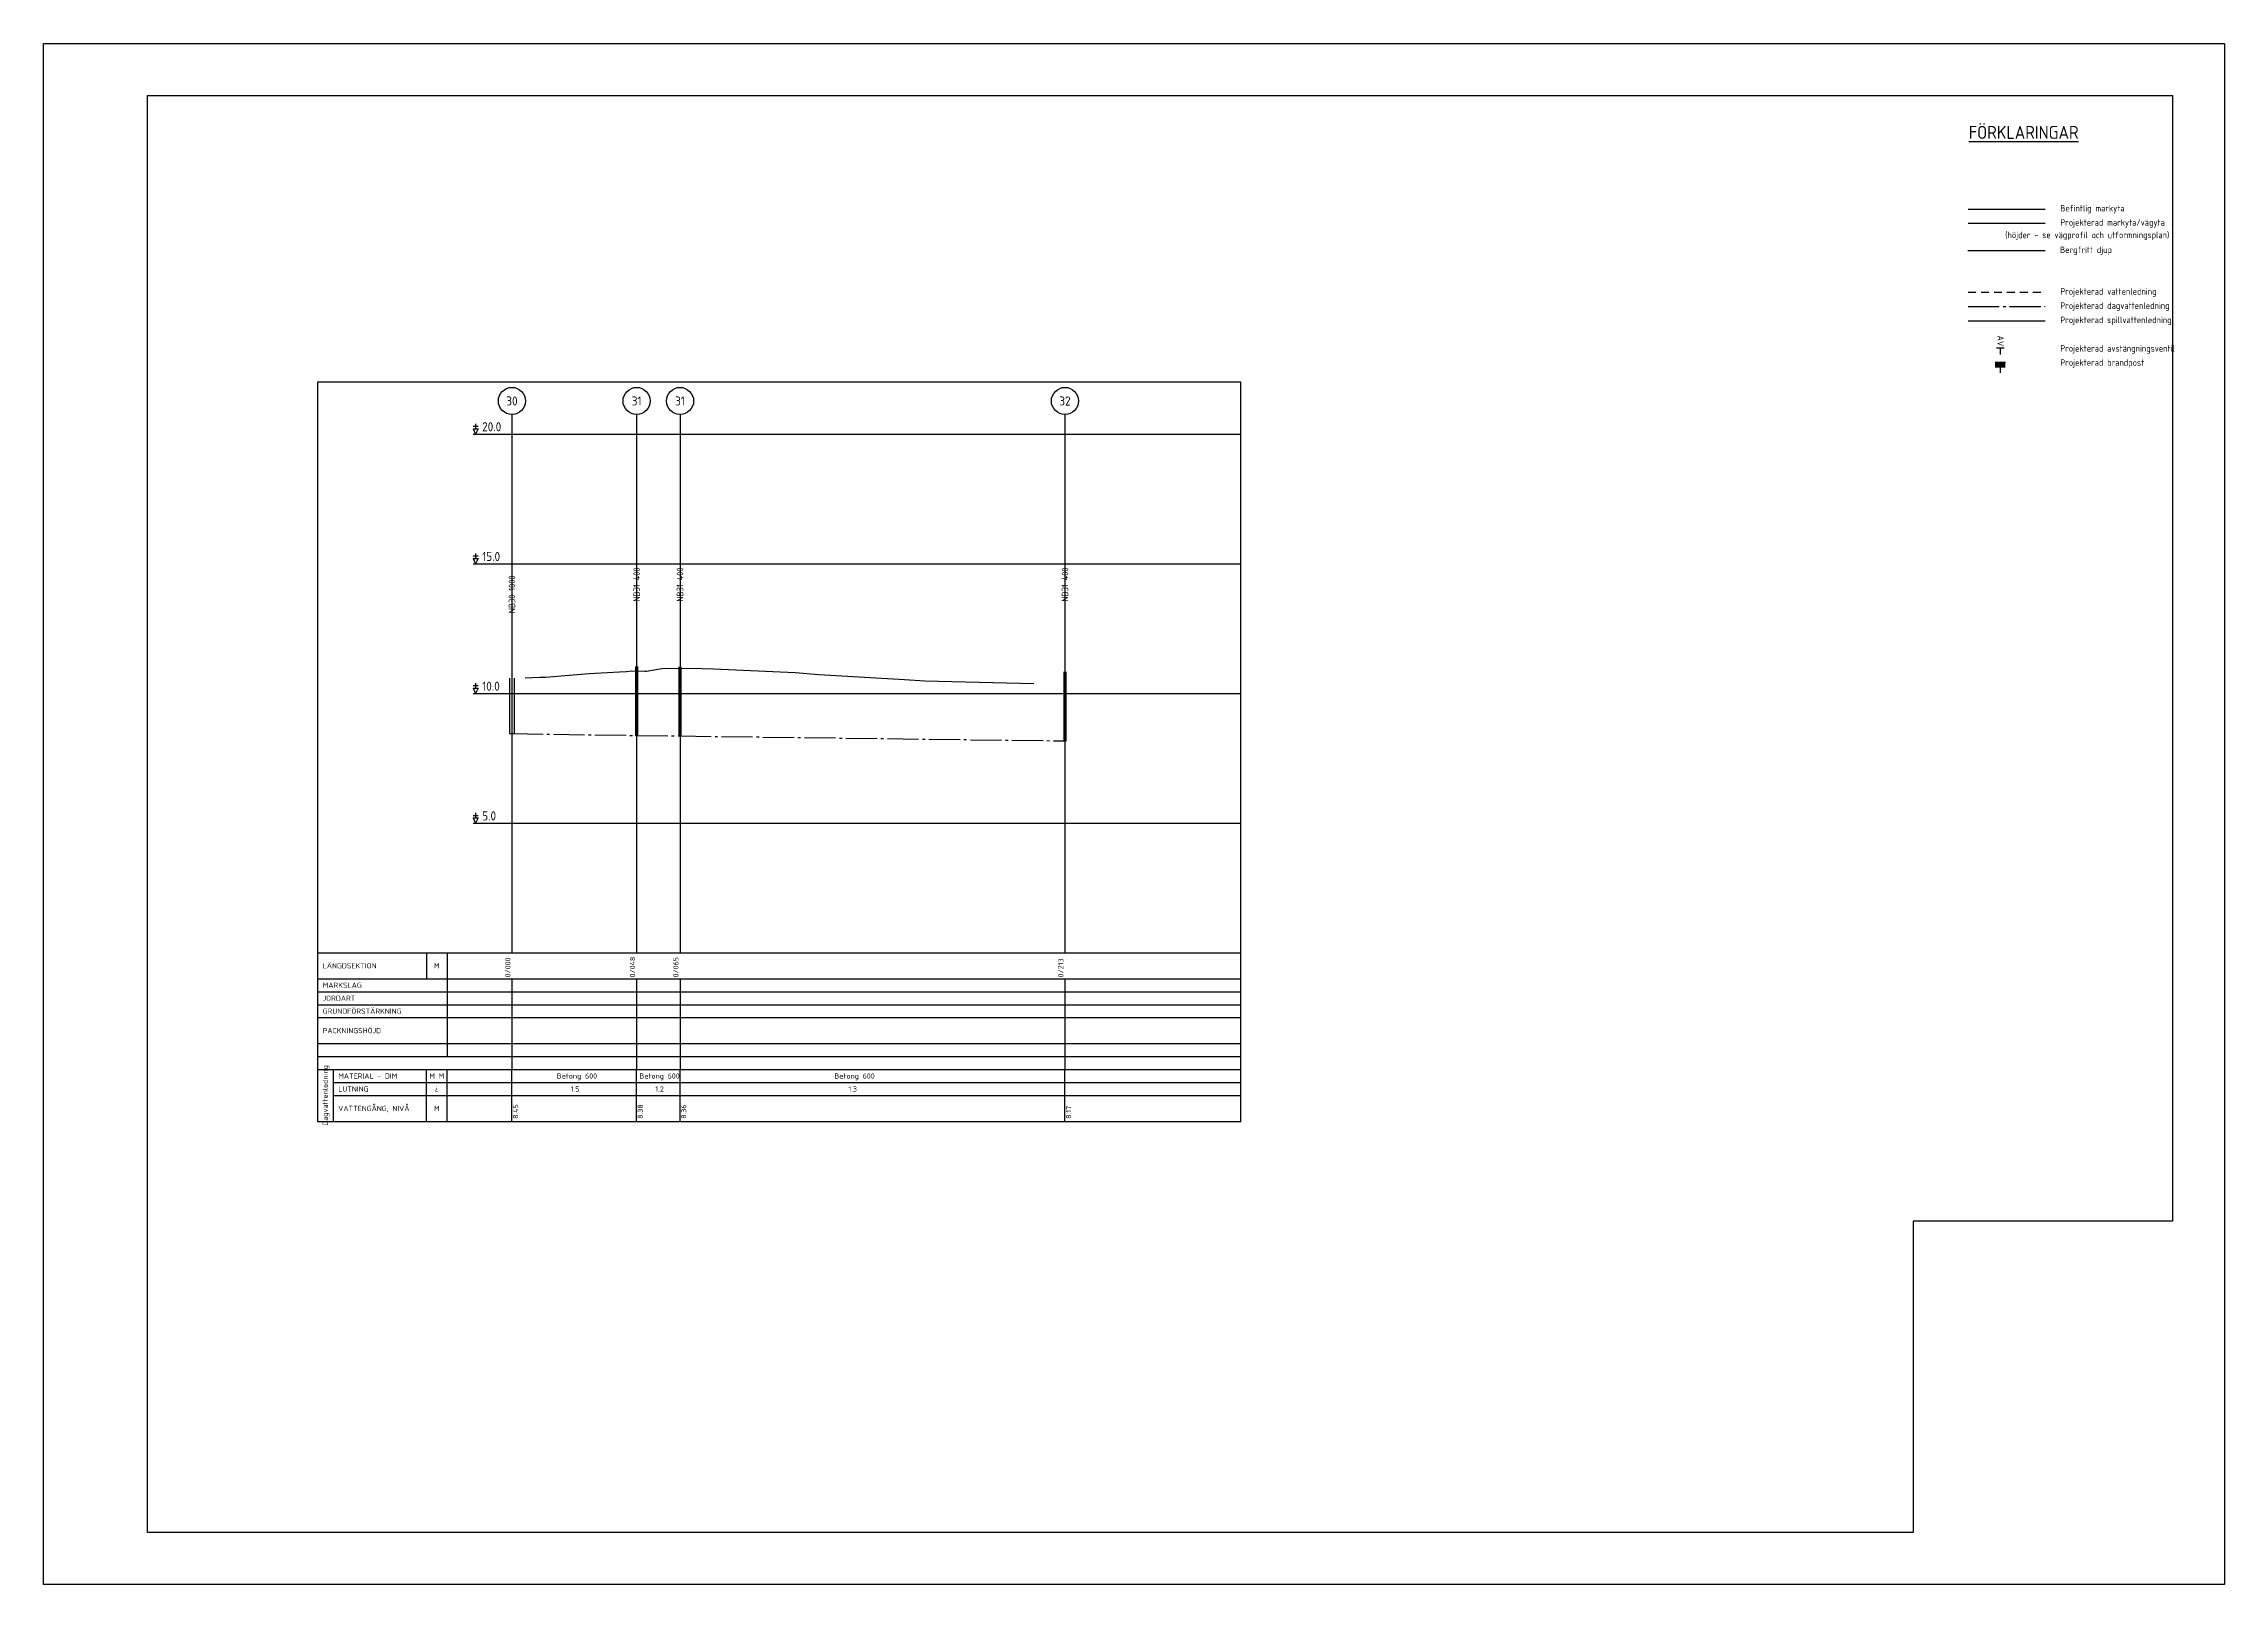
# Model space of a CAD drawing. Header units: metres. Extents: x 14120 to 17296, y 12612 to 17223.
# Drawn here: x 16436 to 17277, y 13333 to 13927 of the extents above; entities that cross this region are included whole.
import ezdxf
from ezdxf.enums import TextEntityAlignment as Align

# ---------------------------------------------------------------- set-up
doc = ezdxf.new("R2010")
doc.units = ezdxf.units.M
doc.header["$MEASUREMENT"] = 0
for name, pattern in [('BH90-PMB-DV', [16, 12, -1.5, 1, -1.5]), ('BH90-PMB-SPV', [16, 8, 8]), ('BH90-PMB-V', [6, 4, -2]), ('STRECKAD_3', [5, 3, -2])]:
    doc.linetypes.add(name, pattern=pattern)
doc.layers.get('0').update_dxf_attribs({"linetype": 'CONTINUOUS'})
doc.layers.get('DEFPOINTS').update_dxf_attribs({"color": 5, "linetype": 'CONTINUOUS'})
for name, color, linetype in [('03_T', 3, 'CONTINUOUS'), ('05_txt', 1, 'CONTINUOUS'), ('BH90-PROJEKTERAD', 7, 'BH90-BERG_FOM'), ('M-368-T', 1, 'CONTINUOUS'), ('M-368A', 1, 'CONTINUOUS'), ('M-368B', 4, 'CONTINUOUS'), ('M-41-Vattenledn', 6, 'BH90-PMB-V'), ('M-412', 3, 'BH90-PMB-DV'), ('M-414', 1, 'STRECKAD_3'), ('M-46-Brunn_nb', 6, 'CONTINUOUS'), ('M-46-Element', 4, 'CONTINUOUS'), ('M-46-MARK', 4, 'CONTINUOUS'), ('M-46-Spillvledn', 6, 'BH90-PMB-SPV'), ('M-466-x', 3, 'CONTINUOUS'), ('M-468A', 1, 'CONTINUOUS'), ('M-469-x', 3, 'CONTINUOUS')]:
    doc.layers.add(name, color=color, linetype=linetype)
doc.styles.add('ISO', font='iso.shx')
doc.styles.add('ISO18', font='ISO3098', dxfattribs={"height": 1.8})
doc.styles.add('ISO3098', font='iso3098.shx')
doc.linetypes.add('BH90-BERG_FOM', pattern='A,1.5,[12,BH90K.SHX,S=0.3,R=0,X=0,Y=0],1.5,-0.75,3,-0.75,3,-0.75,3,-0.75,3,-0.75', length=18.75)

# ---------------------------------------------------------------- blocks, each defined once
blk = doc.blocks.new('BH90917f')
for p, q in [((2, 0), (0, 0)), ((4, -2), (4, 2))]:
    blk.add_line(p, q)
for points in [[(2, 2), (2, -2), (4, 2), (4, -2)], [(4, 2), (4, 2), (4, -2)]]:
    blk.add_solid(points)
blk = doc.blocks.new('BH90919f')
blk.add_line((1.5, 0), (-1.5, 0))

msp = doc.modelspace()

# ---------------------------------------------------------------- linework, layer by layer
at = {"layer": 'BH90-PROJEKTERAD', "color": 1, "linetype": 'BH90-BERG_FOM', "ltscale": 0.4, "flags": 128}
msp.add_lwpolyline([(17177.851, 13846.842), (17207.637, 13846.842)], dxfattribs=at)
at = {"layer": 'DEFPOINTS', "flags": 128}
for points in [[(16435.774, 13332.642), (16435.774, 13926.642), (17276.774, 13926.642), (17276.774, 13332.642)], [(16475.774, 13352.642), (16475.774, 13906.642), (17256.774, 13906.642), (17256.774, 13472.642), (17156.774, 13472.642), (17156.774, 13352.642)]]:
    msp.add_lwpolyline(points, close=True, dxfattribs=at)
at = {"layer": 'M-368-T'}
for p, q in [((16601.386, 13779.126), (16603.386, 13779.126)), ((16601.386, 13778.126), (16603.386, 13778.126)), ((16601.386, 13778.126), (16602.386, 13776.126)), ((16602.386, 13780.126), (16602.386, 13778.126)), ((16603.386, 13778.126), (16602.386, 13776.126)), ((16601.386, 13729.126), (16603.386, 13729.126)), ((16601.386, 13728.126), (16603.386, 13728.126)), ((16601.386, 13728.126), (16602.386, 13726.126)), ((16602.386, 13730.126), (16602.386, 13728.126)), ((16603.386, 13728.126), (16602.386, 13726.126)), ((16601.386, 13679.126), (16603.386, 13679.126)), ((16601.386, 13678.126), (16603.386, 13678.126)), ((16601.386, 13678.126), (16602.386, 13676.126)), ((16602.386, 13680.126), (16602.386, 13678.126)), ((16603.386, 13678.126), (16602.386, 13676.126)), ((16601.386, 13629.126), (16603.386, 13629.126)), ((16601.386, 13628.126), (16603.386, 13628.126)), ((16601.386, 13628.126), (16602.386, 13626.126)), ((16602.386, 13630.126), (16602.386, 13628.126)), ((16603.386, 13628.126), (16602.386, 13626.126))]:
    msp.add_line(p, q, dxfattribs=at)
at = {"layer": 'M-368A'}
msp.add_lwpolyline([(16541.386, 13511.126), (16897.471, 13511.126), (16897.471, 13796.126), (16541.386, 13796.126)], close=True, dxfattribs=at)
at = {"layer": 'M-368B'}
for p, q in [((16601.386, 13776.126), (16897.471, 13776.126)), ((16601.386, 13726.126), (16897.471, 13726.126)), ((16601.386, 13676.126), (16897.471, 13676.126)), ((16601.386, 13626.126), (16897.471, 13626.126))]:
    msp.add_line(p, q, dxfattribs=at)
at = {"layer": 'M-41-Vattenledn', "flags": 128}
msp.add_lwpolyline([(17190.34, 13809.357), (17190.34, 13806.734)], dxfattribs=at)
at = {"layer": 'M-412'}
msp.add_line((17177.928, 13825.305), (17207.637, 13825.305), dxfattribs=at)
for points in [[(16616.386, 13660.626), (16664.476, 13659.926)], [(16664.476, 13659.926), (16681.196, 13659.726)], [(16681.196, 13659.726), (16829.656, 13657.826)]]:
    msp.add_lwpolyline(points, dxfattribs=at)
at = {"layer": 'M-414'}
msp.add_line((17177.928, 13830.789), (17207.637, 13830.789), dxfattribs=at)
at = {"layer": 'M-46-Brunn_nb'}
for points in [[(16664.076, 13686.566), (16664.076, 13659.926), (16664.876, 13659.926), (16664.876, 13686.566)], [(16680.796, 13686.366), (16680.796, 13659.726), (16681.596, 13659.726), (16681.596, 13686.366)], [(16829.256, 13684.466), (16829.256, 13657.826), (16830.056, 13657.826), (16830.056, 13684.466)], [(16615.386, 13682.029), (16615.386, 13660.626), (16617.386, 13660.626), (16617.386, 13682.029)]]:
    msp.add_lwpolyline(points, dxfattribs=at)
at = {"layer": 'M-46-Element', "color": 3}
msp.add_line((17177.928, 13857.397), (17207.637, 13857.397), dxfattribs=at)
at = {"layer": 'M-46-MARK'}
msp.add_line((17177.928, 13862.881), (17207.637, 13862.881), dxfattribs=at)
at = {"layer": 'M-46-MARK', "flags": 128}
msp.add_lwpolyline([(16621.455, 13682.173), (16627.308, 13682.34), (16627.309, 13682.34), (16629.427, 13682.4), (16629.428, 13682.4), (16635.318, 13682.882), (16635.319, 13682.882), (16646.169, 13683.771), (16657.828, 13684.427), (16657.829, 13684.427), (16660.506, 13684.634), (16662.487, 13684.787), (16667.685, 13684.738), (16668.047, 13684.715), (16668.222, 13684.704), (16674.248, 13685.78), (16674.249, 13685.78), (16685.612, 13685.905), (16689.611, 13685.76), (16694.127, 13685.565), (16694.128, 13685.565), (16725.617, 13684.137), (16734.721, 13683.454), (16734.722, 13683.454), (16767.749, 13681.545), (16775.632, 13681.024), (16775.633, 13681.024), (16791.26, 13680.546), (16791.261, 13680.546), (16817.592, 13679.997), (16817.593, 13679.997)], dxfattribs=at)
at = {"layer": 'M-46-Spillvledn', "color": 6, "linetype": 'BH90-PMB-SPV'}
msp.add_line((17177.928, 13819.82), (17207.637, 13819.82), dxfattribs=at)
at = {"layer": 'M-466-x'}
for p, q in [((16616.386, 13783.626), (16616.386, 13576.126)), ((16664.476, 13783.626), (16664.476, 13576.126)), ((16681.196, 13783.626), (16681.196, 13576.126)), ((16829.656, 13783.626), (16829.656, 13576.126)), ((16616.386, 13511.126), (16616.386, 13531.126)), ((16664.476, 13511.126), (16664.476, 13531.126)), ((16681.196, 13511.126), (16681.196, 13531.126)), ((16829.656, 13511.126), (16829.656, 13531.126))]:
    msp.add_line(p, q, dxfattribs=at)
for centre in [(16616.386, 13788.876), (16664.476, 13788.876), (16681.196, 13788.876), (16829.656, 13788.876)]:
    msp.add_circle(centre, 5.25, dxfattribs=at)
at = {"layer": 'M-468A'}
for p, q in [((16541.386, 13576.126), (16897.471, 13576.126)), ((16583.386, 13576.126), (16583.386, 13566.126)), ((16591.386, 13576.126), (16591.386, 13536.126)), ((16541.386, 13566.126), (16897.471, 13566.126)), ((16541.386, 13561.126), (16897.471, 13561.126)), ((16541.386, 13556.126), (16897.471, 13556.126)), ((16541.386, 13551.126), (16897.471, 13551.126)), ((16541.386, 13541.126), (16897.471, 13541.126)), ((16541.386, 13536.126), (16897.471, 13536.126)), ((16541.386, 13531.126), (16897.471, 13531.126)), ((16547.386, 13531.126), (16547.386, 13511.126)), ((16547.386, 13526.126), (16897.471, 13526.126)), ((16583.386, 13511.126), (16583.386, 13531.126)), ((16591.386, 13511.126), (16591.386, 13531.126)), ((16547.386, 13521.126), (16897.471, 13521.126))]:
    msp.add_line(p, q, dxfattribs=at)
at = {"layer": 'M-469-x', "linetype": 'Continuous'}
for p, q in [((16616.386, 13566.126), (16616.386, 13531.126)), ((16664.476, 13566.126), (16664.476, 13531.126)), ((16681.196, 13566.126), (16681.196, 13531.126)), ((16829.656, 13566.126), (16829.656, 13531.126))]:
    msp.add_line(p, q, dxfattribs=at)

# ---------------------------------------------------------------- block references
at = {"layer": 'M-41-Vattenledn'}
ref = msp.add_blockref('BH90919f', (17190.34, 13809.357), dxfattribs=dict(at, rotation=180))
ref.add_attrib('AV', 'AV', (17189.222, 13814.109), dxfattribs={"layer": '0', "color": 1, "height": 2.5, "rotation": 270, "style": 'ISO', "flags": 8})
at = {"layer": 'M-41-Vattenledn', "rotation": 90}
msp.add_blockref('BH90917f', (17190.356, 13799.745), dxfattribs=at)

# ---------------------------------------------------------------- texts
at = {"layer": '03_T', "color": 7, "style": 'ISO'}
msp.add_text('%%UFÖRKLARINGAR', height=5, dxfattribs=at).set_placement((17178.204, 13889.931))
at = {"layer": '05_txt', "style": 'ISO'}
for s, p in [('Befintlig markyta', (17213.49, 13861.938)), ('(höjder - se vägprofil och utformningsplan)', (17192.249, 13851.637)), ('Projekterad markyta/vägyta', (17213.49, 13856.454)), ('Bergfritt djup', (17213.413, 13845.899)), ('Projekterad vattenledning', (17213.49, 13829.846)), ('Projekterad dagvattenledning', (17213.49, 13824.362)), ('Projekterad spillvattenledning', (17213.49, 13818.877)), ('Projekterad avstängningsventil', (17213.49, 13807.908)), ('Projekterad brandpost', (17213.49, 13802.424))]:
    msp.add_text(s, height=2.5, dxfattribs=at).set_placement(p)
at = {"layer": 'M-368-T', "style": 'ISO'}
for s, p in [('20.0', (16604.886, 13776.126)), ('15.0', (16604.886, 13726.126)), ('10.0', (16604.886, 13676.126)), ('5.0', (16604.886, 13626.126))]:
    msp.add_text(s, height=3.5, dxfattribs=at).set_placement(p, align=Align.BOTTOM_LEFT)
at = {"layer": 'M-466-x', "style": 'ISO'}
for s, height, p in [('30', 3.5, (16616.386, 13788.876)), ('31', 3.5, (16664.476, 13788.876)), ('31', 3.5, (16681.196, 13788.876)), ('32', 3.5, (16829.656, 13788.876)), (' Betong 600', 2, (16640.728, 13528.626)), ('1.5', 2, (16640.728, 13523.626)), ('Betong 600', 2, (16673.316, 13528.626)), ('1.2', 2, (16673.307, 13523.626)), (' Betong 600', 2, (16747.792, 13528.626)), ('1.3', 2, (16747.792, 13523.626))]:
    msp.add_text(s, height=height, dxfattribs=at).set_placement(p, align=Align.MIDDLE_CENTER)
for s, p in [('NB30 1000', (16616.386, 13707.029)), ('NB31 400', (16664.476, 13711.511)), ('NB31 400', (16681.196, 13711.511)), ('NB31 400', (16829.656, 13711.511))]:
    msp.add_text(s, height=2.5, rotation=90, dxfattribs=at).set_placement(p, align=Align.MIDDLE_LEFT)
for s, p in [('0/000', (16616.386, 13566.626)), ('0/048', (16664.476, 13566.626)), ('0/065', (16681.196, 13566.626)), ('0/213', (16829.656, 13566.626))]:
    msp.add_text(s, height=2, rotation=90, dxfattribs=at).set_placement(p, align=Align.BOTTOM_LEFT)
for s, p in [('8.45', (16616.786, 13512.126)), ('8.38', (16664.876, 13512.126)), ('8.36', (16681.596, 13512.126)), ('8.17', (16830.056, 13512.126))]:
    msp.add_text(s, height=2, rotation=90, dxfattribs=at).set_placement(p, align=Align.TOP_LEFT)
at = {"layer": 'M-468A', "style": 'ISO'}
for s, p in [('LÄNGDSEKTION', (16543.386, 13571.126)), ('JORDART', (16543.386, 13558.626)), ('MARKSLAG', (16543.386, 13563.626)), ('GRUNDFÖRSTÄRKNING', (16543.386, 13553.626)), ('PACKNINGSHÖJD', (16543.386, 13546.126)), ('MATERIAL - DIM', (16549.386, 13528.626)), ('LUTNING', (16549.386, 13523.626)), ('VATTENGÅNG, NIVÅ', (16549.386, 13516.126))]:
    msp.add_text(s, height=2, dxfattribs=at).set_placement(p, align=Align.MIDDLE_LEFT)
at = {"layer": 'M-468A'}
for s, style, p in [('M', 'ISO', (16587.386, 13571.126)), ('M M', 'ISO18', (16587.386, 13528.626)), ('¿', 'ISO3098', (16587.386, 13523.626)), ('M', 'ISO18', (16587.386, 13516.126))]:
    msp.add_text(s, height=2, dxfattribs=dict(at, style=style)).set_placement(p, align=Align.MIDDLE_CENTER)
at = {"layer": 'M-468A', "style": 'ISO'}
msp.add_text('Dagvattenledning', height=2, rotation=90, dxfattribs=at).set_placement((16543.386, 13521.126), align=Align.TOP_CENTER)

doc.saveas('drawing.dxf')
